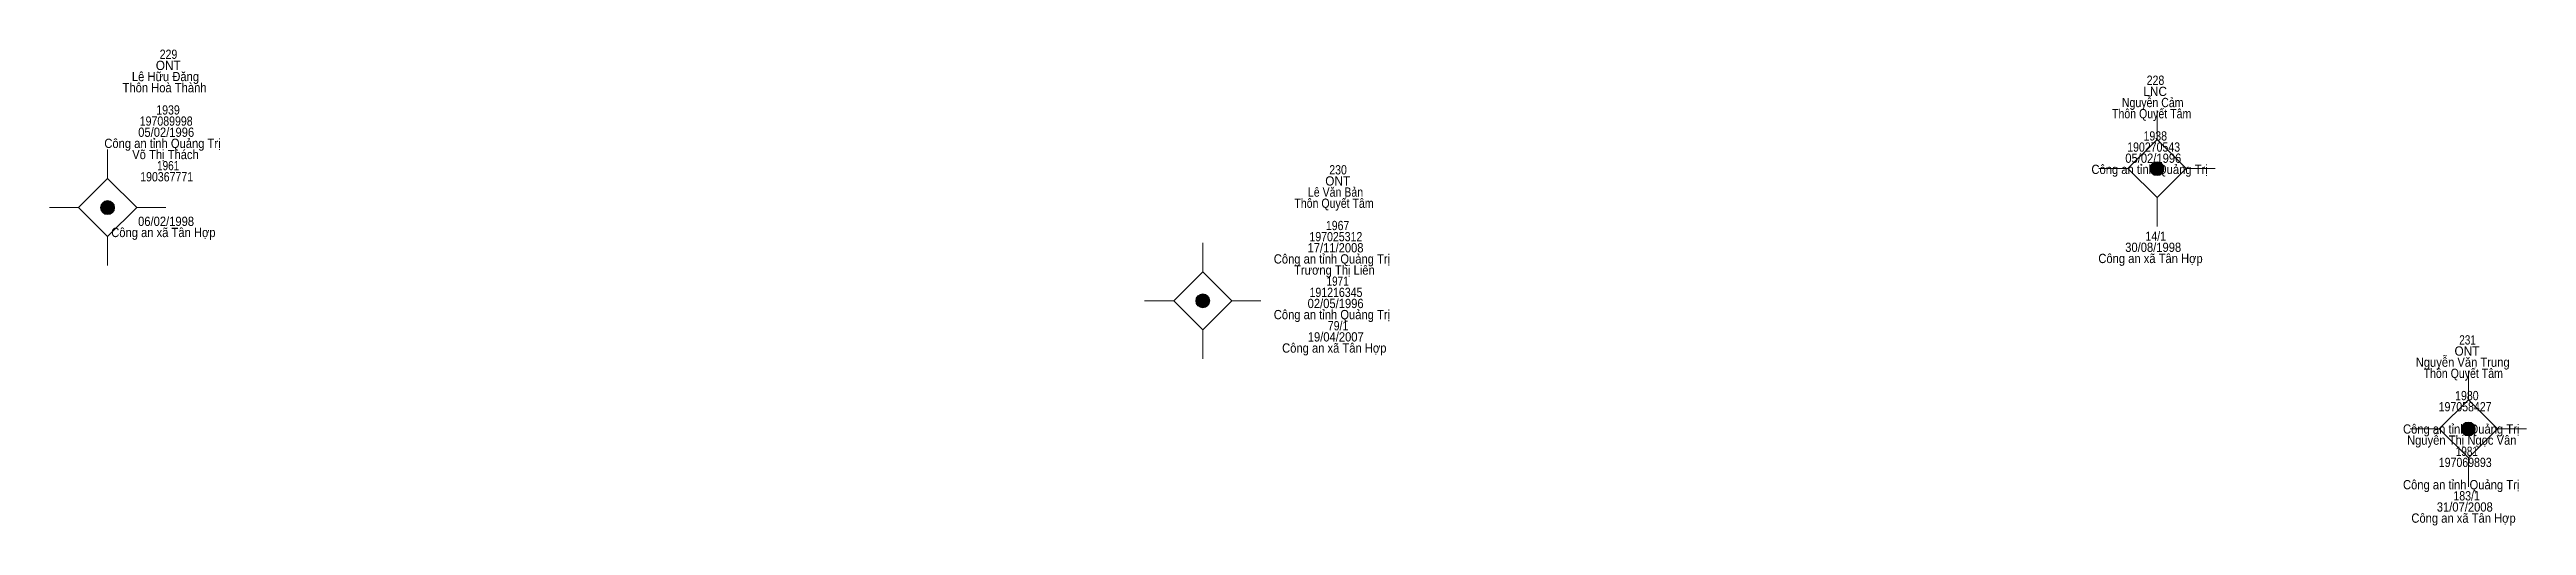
# Model space of a CAD drawing. Header units: metres. Extents: x 548344 to 551009, y 1840956 to 1844853.
# Drawn here: x 550488.5 to 550595.1, y 1841375.9 to 1841396.4 of the extents above; entities that cross this region are included whole.
import ezdxf
from ezdxf.enums import TextEntityAlignment as Align

# ---------------------------------------------------------------- set-up
doc = ezdxf.new("R2010")
doc.units = ezdxf.units.M
doc.header["$LTSCALE"] = 0.16
doc.layers.add('11', color=7, linetype='Continuous', lineweight=13)
doc.layers.add('15', color=7, linetype='Continuous')

msp = doc.modelspace()

# ---------------------------------------------------------------- texts
at = {"layer": '15'}
for s, width, p in [('ONT', 0.95, (550493.63, 1841395.5)), ('229', 0.85, (550493.64, 1841395.98)), ('Thôn Hoà Thành', 0.9, (550493.47, 1841394.54)), ('Lê Hữu Đăng', 0.9, (550493.51, 1841395.02)), ('LNC', 0.95, (550579.14, 1841394.38)), ('228', 0.85, (550579.155, 1841394.86)), ('197089998', 0.85, (550493.54, 1841393.1)), ('1939', 0.85, (550493.62, 1841393.58)), ('Thôn Quyết Tâm', 0.85, (550578.99, 1841393.42)), ('Nguyễn Cảm', 0.85, (550579.035, 1841393.9)), ('Công an tỉnh Quảng Trị', 0.9, (550493.38, 1841392.14)), ('05/02/1996', 0.9, (550493.54, 1841392.62)), ('1938', 0.85, (550579.145, 1841392.46)), ('Võ Thị Thách', 0.9, (550493.51, 1841391.66)), ('1961', 0.8, (550493.625, 1841391.18)), ('230', 0.85, (550543.975, 1841391)), ('Công an tỉnh Quảng Trị', 0.9, (550578.9, 1841391.02)), ('05/02/1996', 0.9, (550579.06, 1841391.5)), ('190270543', 0.85, (550579.075, 1841391.98)), ('190367771', 0.85, (550493.56, 1841390.7)), ('Lê Văn Bản', 0.85, (550543.865, 1841390.04)), ('ONT', 0.95, (550543.96, 1841390.52)), ('Thôn Quyết Tâm', 0.85, (550543.8, 1841389.56)), ('Công an xã Tân Hợp', 0.9, (550493.42, 1841388.3)), ('06/02/1998', 0.9, (550493.535, 1841388.78)), ('197025312', 0.85, (550543.88, 1841388.12)), ('1967', 0.85, (550543.955, 1841388.6)), ('14/1', 0.85, (550579.165, 1841388.14)), ('Công an tỉnh Quảng Trị', 0.9, (550543.71, 1841387.16)), ('Trương Thị Liên', 0.9, (550543.815, 1841386.68)), ('17/11/2008', 0.9, (550543.865, 1841387.64)), ('Công an xã Tân Hợp', 0.9, (550578.94, 1841387.18)), ('30/08/1998', 0.9, (550579.055, 1841387.66)), ('191216345', 0.85, (550543.885, 1841385.72)), ('1971', 0.8, (550543.955, 1841386.2)), ('Công an tỉnh Quảng Trị', 0.9, (550543.71, 1841384.76)), ('02/05/1996', 0.9, (550543.87, 1841385.24)), ('19/04/2007', 0.9, (550543.875, 1841383.8)), ('79/1', 0.85, (550543.975, 1841384.28)), ('231', 0.8, (550592.585, 1841383.67)), (' Công an xã Tân Hợp', 0.9, (550543.745, 1841383.32)), ('Nguyễn Văn Trung', 0.9, (550592.375, 1841382.71)), ('ONT', 0.95, (550592.56, 1841383.19)), ('Thôn Quyết Tâm', 0.85, (550592.4, 1841382.23)), ('197058427', 0.85, (550592.48, 1841380.79)), ('1980', 0.85, (550592.555, 1841381.27)), ('Công an tỉnh Quảng Trị', 0.9, (550592.31, 1841379.83)), ('Nguyễn Thị Ngọc Vân', 0.9, (550592.335, 1841379.35)), ('197069893', 0.85, (550592.485, 1841378.39)), ('1981', 0.8, (550592.555, 1841378.87)), ('Công an tỉnh Quảng Trị', 0.9, (550592.31, 1841377.43)), ('31/07/2008', 0.9, (550592.465, 1841376.47)), ('183/1', 0.85, (550592.545, 1841376.95)), (' Công an xã Tân Hợp', 0.9, (550592.345, 1841375.99))]:
    msp.add_text(s, height=0.4, dxfattribs=dict(at, width=width)).set_placement(p, align=Align.CENTER)

# ---------------------------------------------------------------- hatches: boundary and pattern name
at = {"layer": '11'}
for points in [[(550579.5195, 1841391.25, 1), (550578.9195, 1841391.25, 1)], [(550491.3195, 1841389.57, 1), (550490.7195, 1841389.57, 1)], [(550538.4495, 1841385.55, 1), (550537.8495, 1841385.55, 1)], [(550592.9195, 1841380.03, 1), (550592.3195, 1841380.03, 1)]]:
    msp.add_hatch(color=256, dxfattribs=at).paths.add_polyline_path(points)

# ---------------------------------------------------------------- linework, layer by layer
for p, q in [((550579.22, 1841393.75), (550579.22, 1841392.5)), ((550491.02, 1841392.07), (550491.02, 1841390.82)), ((550577.97, 1841391.25), (550576.72, 1841391.25)), ((550581.72, 1841391.25), (550580.47, 1841391.25)), ((550489.77, 1841389.57), (550488.52, 1841389.57)), ((550493.52, 1841389.57), (550492.27, 1841389.57)), ((550579.22, 1841390), (550579.22, 1841388.75)), ((550491.02, 1841388.32), (550491.02, 1841387.07)), ((550538.15, 1841388.05), (550538.15, 1841386.8)), ((550536.9, 1841385.55), (550535.65, 1841385.55)), ((550540.65, 1841385.55), (550539.4, 1841385.55)), ((550538.15, 1841384.3), (550538.15, 1841383.05)), ((550592.62, 1841382.53), (550592.62, 1841381.28)), ((550591.37, 1841380.03), (550590.12, 1841380.03)), ((550595.12, 1841380.03), (550593.87, 1841380.03)), ((550592.62, 1841378.78), (550592.62, 1841377.53))]:
    msp.add_line(p, q, dxfattribs=at)
for points in [[(550579.22, 1841392.5), (550577.97, 1841391.25), (550579.22, 1841390), (550580.47, 1841391.25)], [(550491.02, 1841390.82), (550489.77, 1841389.57), (550491.02, 1841388.32), (550492.27, 1841389.57)], [(550538.15, 1841386.8), (550536.9, 1841385.55), (550538.15, 1841384.3), (550539.4, 1841385.55)], [(550592.62, 1841381.28), (550591.37, 1841380.03), (550592.62, 1841378.78), (550593.87, 1841380.03)]]:
    msp.add_lwpolyline(points, close=True, dxfattribs=at)
for centre in [(550579.2195, 1841391.25), (550491.0195, 1841389.57), (550538.1495, 1841385.55), (550592.6195, 1841380.03)]:
    msp.add_circle(centre, 0.3, dxfattribs=at)

msp.set_redraw_order([(e.dxf.handle, doc.entitydb.next_handle()) for e in msp.query("TEXT MTEXT ATTDEF DIMENSION ARC_DIMENSION")])  # texts and dimensions are drawn at this point

doc.saveas('drawing.dxf')
